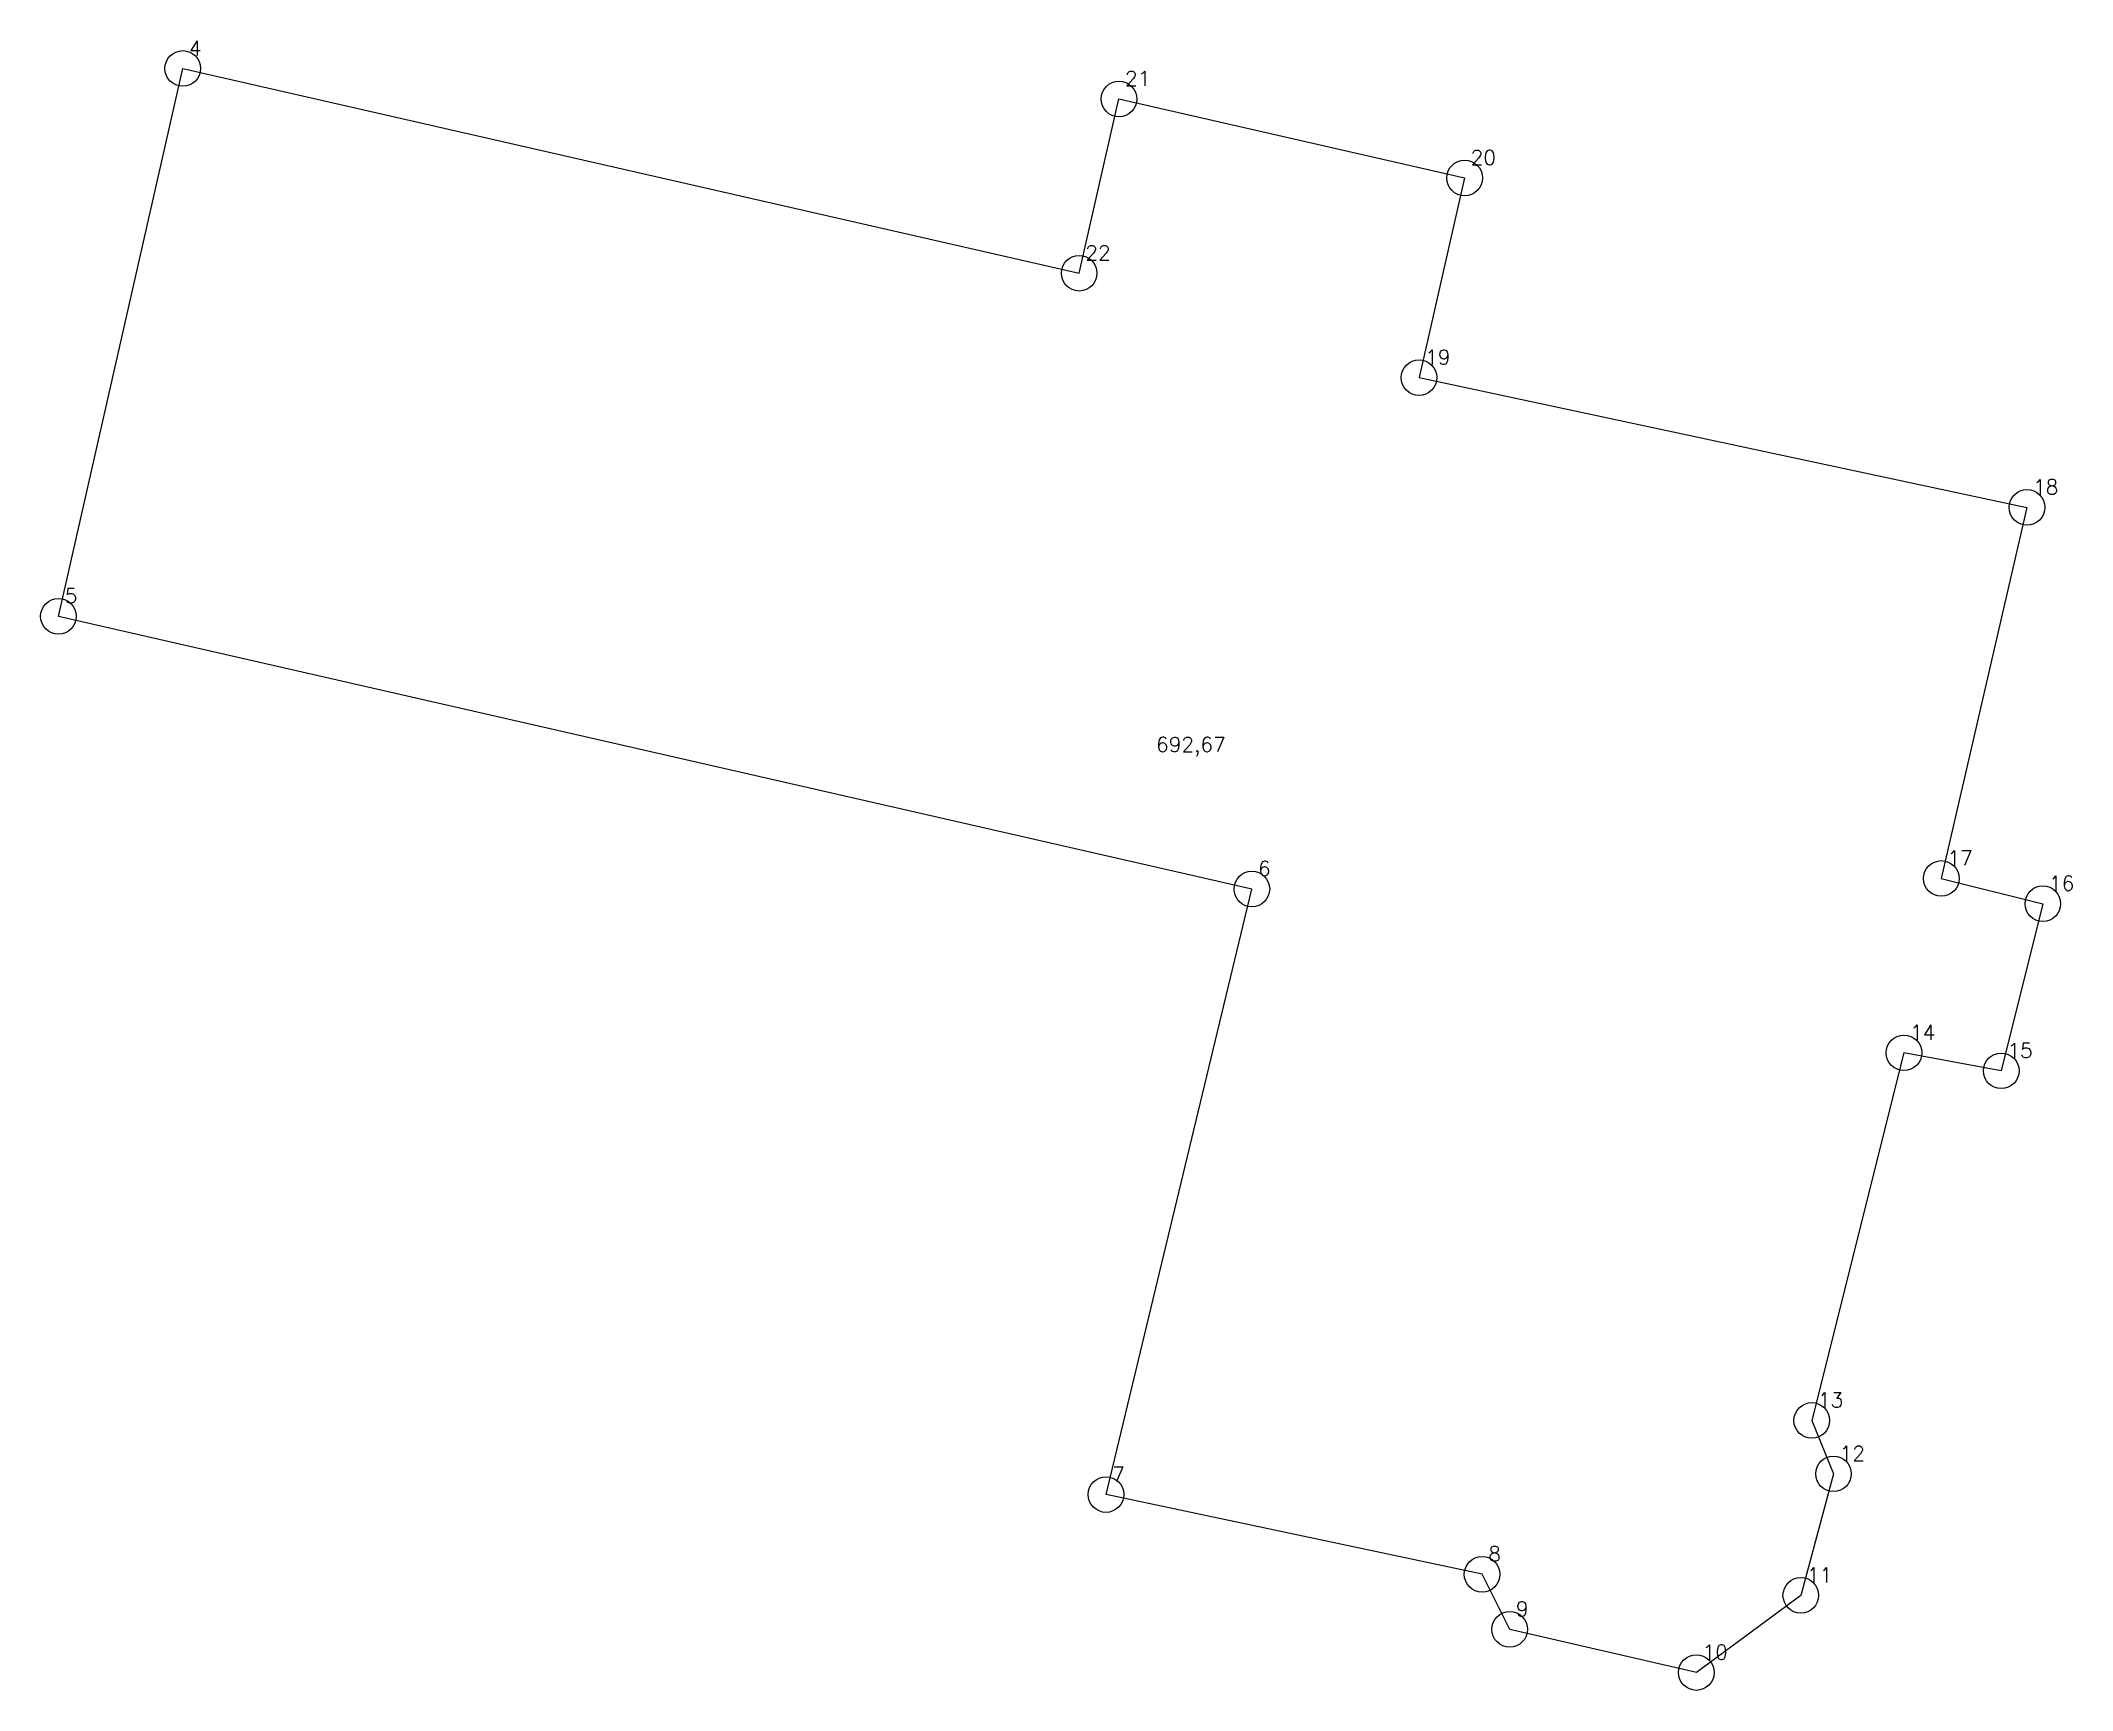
# Model space of a CAD drawing. Extents: x 1391563 to 1398269, y 354925 to 359638.
# Drawn here: x 1395749.2 to 1395791.98, y 359603.48 to 359638.2 of the extents above; entities that cross this region are included whole.
import ezdxf

# ---------------------------------------------------------------- set-up
doc = ezdxf.new("R2010")
doc.units = 0
doc.header["$PDMODE"] = 33
doc.header["$PDSIZE"] = 0.75
doc.layers.add('5 - выявленные окн', color=7, linetype='Continuous')
doc.styles.get("Standard").update_dxf_attribs({"font": 'simplex.shx'})

msp = doc.modelspace()

# ---------------------------------------------------------------- texts
at = {"layer": '5 - выявленные окн', "color": 7}
for s, height, p in [('4', 0.311, (1395752.322, 359637.889)), ('21', 0.3111, (1395772.035, 359637.247)), ('20', 0.3111, (1395779.314, 359635.586)), ('22', 0.3111, (1395771.198, 359633.58)), ('19', 0.3111, (1395778.354, 359631.381)), ('18', 0.3111, (1395791.156, 359628.651)), ('5', 0.311, (1395749.705, 359626.358)), ('692,67', 0.3111, (1395772.689, 359623.23)), ('17', 0.3111, (1395789.351, 359620.841)), ('6', 0.311, (1395774.835, 359620.618)), ('16', 0.3111, (1395791.489, 359620.309)), ('14', 0.3111, (1395788.565, 359617.171)), ('15', 0.3111, (1395790.614, 359616.791)), ('13', 0.3111, (1395786.624, 359609.432)), ('12', 0.3111, (1395787.082, 359608.309)), ('7', 0.311, (1395771.763, 359607.873)), ('8', 0.311, (1395779.682, 359606.193)), ('11', 0.3111, (1395786.393, 359605.75)), ('9', 0.311, (1395780.264, 359605.034)), ('10', 0.3111, (1395784.194, 359604.126))]:
    msp.add_text(s, height=height, dxfattribs=at).set_placement(p)

# ---------------------------------------------------------------- linework, layer by layer
at = {"layer": '5 - выявленные окн', "color": 7, "lineweight": 20}
msp.add_lwpolyline([(1395752.193, 359637.615), (1395771.069, 359633.306), (1395771.906, 359636.973), (1395779.185, 359635.311), (1395778.225, 359631.107), (1395791.027, 359628.376), (1395789.222, 359620.566), (1395791.36, 359620.034), (1395790.485, 359616.517), (1395788.436, 359616.896), (1395786.495, 359609.158), (1395786.953, 359608.034), (1395786.264, 359605.476), (1395784.065, 359603.852), (1395780.135, 359604.76), (1395779.553, 359605.919), (1395771.634, 359607.598), (1395774.705, 359620.344), (1395749.575, 359626.083), (1395752.193, 359637.615)], close=True, dxfattribs=at)
at = {"layer": '5 - выявленные окн'}
for p in [(1395752.193, 359637.615), (1395771.906, 359636.973), (1395779.185, 359635.311), (1395771.069, 359633.306), (1395778.225, 359631.107), (1395791.027, 359628.376), (1395749.575, 359626.083), (1395774.705, 359620.344), (1395789.222, 359620.566), (1395791.36, 359620.034), (1395788.436, 359616.896), (1395790.485, 359616.517), (1395786.495, 359609.158), (1395786.953, 359608.034), (1395771.634, 359607.598), (1395779.553, 359605.919), (1395786.264, 359605.476), (1395780.135, 359604.76), (1395784.065, 359603.852)]:
    msp.add_point(p, dxfattribs=at)

msp.set_redraw_order([(e.dxf.handle, doc.entitydb.next_handle()) for e in msp.query("TEXT MTEXT ATTDEF DIMENSION ARC_DIMENSION")])  # texts and dimensions are drawn at this point

doc.saveas('drawing.dxf')
